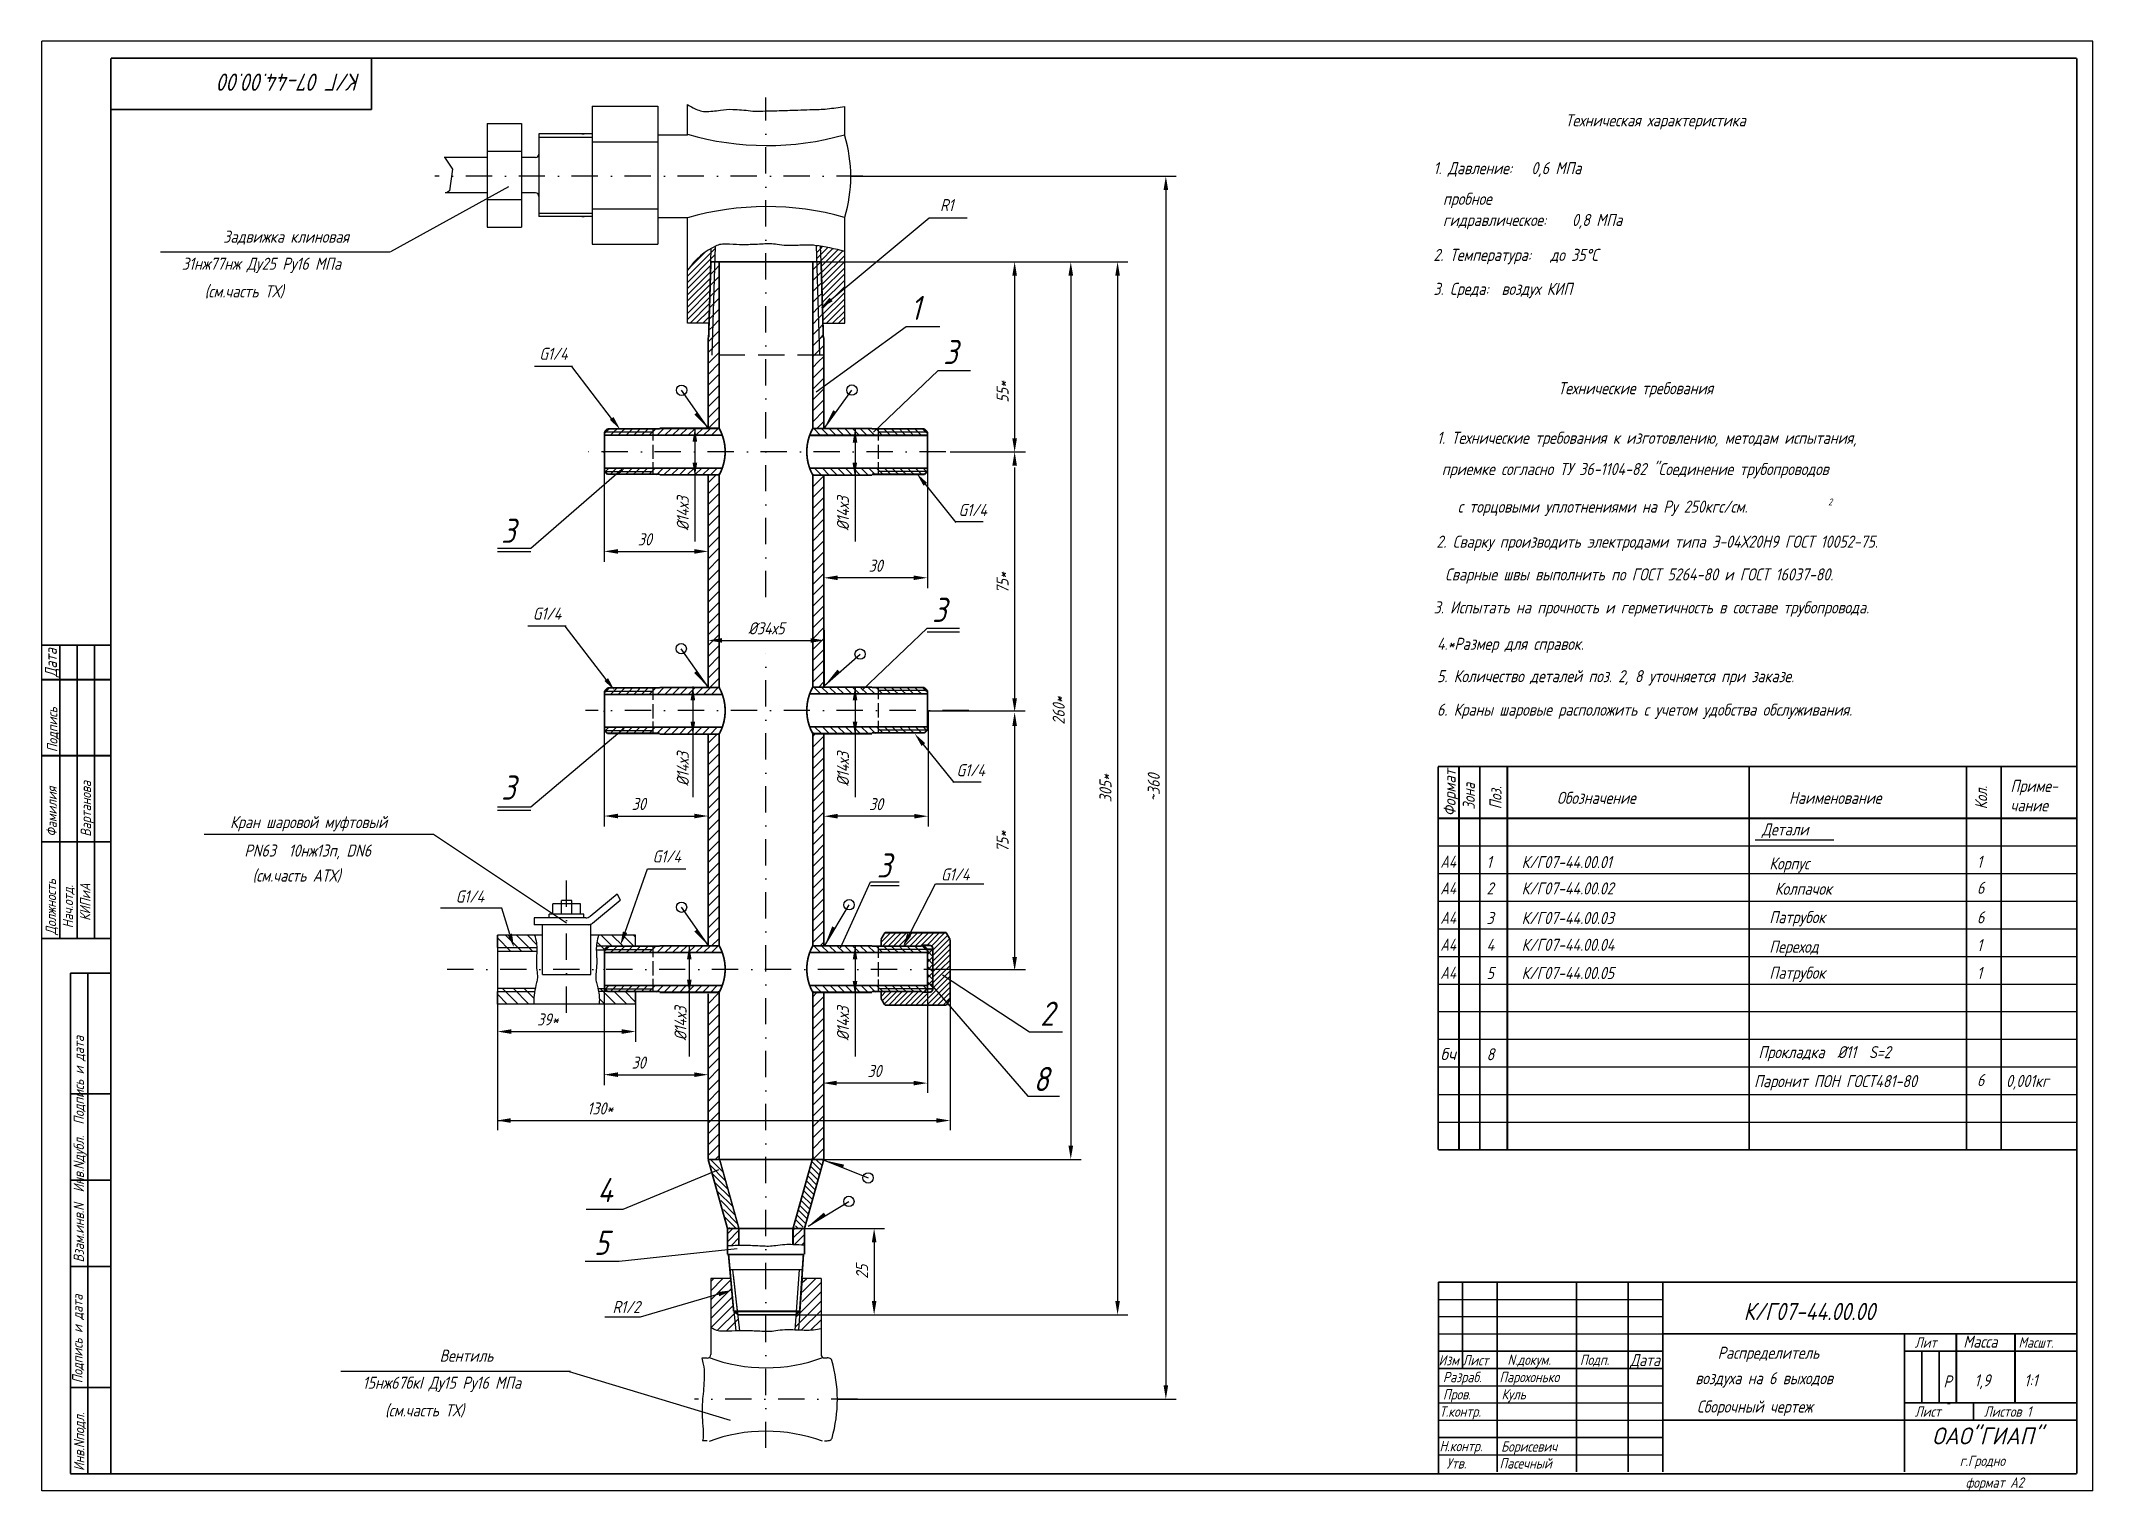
# Model space of a CAD drawing. Extents: x 57 to 1327, y 285 to 885.
# Drawn here: x 57 to 651, y 337 to 757 of the extents above; entities that cross this region are included whole.
import ezdxf
from ezdxf.enums import TextEntityAlignment as Align

# ---------------------------------------------------------------- set-up
doc = ezdxf.new("R2010")
doc.units = 0
doc.header["$LTSCALE"] = 0.6
doc.header["$MEASUREMENT"] = 0
doc.linetypes.add('DASHDOT', pattern=[25.4, 12.7, -6.35, 0, -6.35])
doc.linetypes.add('DASHED', pattern=[19.05, 12.7, -6.35])
doc.layers.get('0').update_dxf_attribs({"linetype": 'CONTINUOUS'})
doc.layers.get('DEFPOINTS').update_dxf_attribs({"linetype": 'CONTINUOUS'})
doc.styles.add('ROMANC', font='romanc', dxfattribs={"width": 0.8, "oblique": 15, "height": 3.5})
doc.dimstyles.get("Standard").update_dxf_attribs({"dimtxt": 0.18, "dimasz": 0.18, "dimexe": 0.18, "dimexo": 0.0625, "dimgap": 0.09, "dimtad": 0, "dimtih": 1, "dimtoh": 1, "dimdec": 4, "dimzin": 0, "dimdsep": 46, "dimtxsty": 'Standard', "dimcen": 0.09, "dimadec": 0, "dimazin": 0, "dimtfac": 1, "dimtdec": 4, "dimtofl": 0, "dimtmove": 0, "dimatfit": 3, "dimfxl": 0, "dimtolj": 1, "dimtzin": 0, "dimarcsym": 0})

msp = doc.modelspace()

# ---------------------------------------------------------------- texts
at = {"style": 'ROMANC', "oblique": 15}
for s, height, rotation, width, p in [('К/Г 07-44.00.00', 5, 180, 0.8, (149.4364, 747.5226)), ('Подпись', 3, 90, 0.8, (61.6404, 550.9396)), ('Фамилия', 3, 90, 0.8, (61.4404, 526.4396)), ('Вартанова', 3, 90, 0.8, (71.3674, 526.4396)), ('Зона', 3.5, 90, 0.75, (472.11499, 534.29506)), ('Поз.', 3.5, 90, 0.75, (479.84499, 534.41506)), ('Кол.', 3.5, 90, 0.75, (620.48499, 534.41506)), ('Должность', 3, 90, 0.8, (61.2404, 498.0396)), ('Нач.отд.', 3, 90, 0.8, (66.1604, 499.9426)), ('КИПиА', 3, 90, 0.8, (71.1574, 502.0816)), ('Взам.инв.N  Инв.Nдубл.  Подпись и дата', 3, 90, 0.8, (69.3004, 403.1396)), ('Подпись и дата', 3, 90, 0.8, (68.9004, 368.1396)), ('Инв.Nподл.', 3, 90, 0.8, (69.4004, 342.7396))]:
    msp.add_text(s, height=height, rotation=rotation, dxfattribs=dict(at, width=width)).set_placement(p)
at = {"style": 'ROMANC', "oblique": 15, "width": 0.8}
for s, height, p in [('Техническая характеристика', 3.5, (498.329, 732.225)), ('1. Давление:   0,6 МПа', 3.5, (460.12428, 718.36432)), ('пробное', 3.5, (462.88328, 709.48832)), ('гидравлическое:    0,8 МПа', 3.5, (462.88328, 703.36032)), ('2. Температура:   до 35%%DС', 3.5, (460.12428, 693.23532)), ('3. Среда:  воздух КИП', 3.5, (460.12428, 683.39232)), ('Технические требования', 3.5, (496.236, 654.617)), ('1. Технические требования к изготовлению, методам испытания,', 3.5, (461.14528, 640.25532)), ('     приемке согласно ТУ 36-1104-82 "Соединение трубопроводов', 3.5, (453.25428, 631.20632)), ('2', 2, (574.44599, 622.42504)), ('с торцовыми уплотнениями на Ру 250кгс/см.', 3.5, (467.15728, 620.32832)), ('2. Сварку производить электродами типа Э-04Х20Н9 ГОСТ 10052-75.', 3.5, (460.984, 610.17)), ('  Сварные швы выполнить по ГОСТ 5264-80 и ГОСТ 16037-80.', 3.5, (459.783, 600.686)), ('3. Испытать на прочность и герметичность в составе трубопровода.', 3.5, (460.16828, 591.13732)), ('4.*Размер для справок.', 3.5, (461.14528, 580.57932)), ('5. Количество деталей поз. 2, 8 уточняется при заказе.', 3.5, (461.14528, 571.20932)), ('6. Краны шаровые расположить с учетом удобства обслуживания.', 3.5, (461.14528, 561.51232)), ('Приме-', 3.5, (627.21499, 539.41506)), ('Обозначение', 3.5, (495.87499, 535.96506)), ('Наименование', 3.5, (563.09499, 535.96506)), ('чание', 3.5, (627.21499, 533.78506)), ('Детали', 3.5, (555.244, 526.823)), ('1', 3.5, (475.50499, 517.35804)), ('К/Г07-44.00.01', 3.5, (485.65499, 517.35804)), ('Корпус', 3.5, (557.388, 516.962)), ('1', 3.5, (617.53499, 517.43923)), ('2', 3.5, (475.50499, 509.73304)), ('К/Г07-44.00.02', 3.5, (485.65499, 509.73304)), ('Колпачок', 3.5, (558.988, 509.637)), ('6', 3.5, (617.53499, 509.91423)), ('3', 3.5, (475.50499, 501.15404)), ('К/Г07-44.00.03', 3.5, (485.65499, 501.15404)), ('Патрубок', 3.5, (557.388, 501.408)), ('6', 3.5, (617.53499, 501.35823)), ('4', 3.5, (475.50499, 493.39304)), ('К/Г07-44.00.04', 3.5, (485.65499, 493.39304)), ('Переход', 3.5, (557.388, 492.851)), ('1', 3.5, (617.53499, 493.30523)), ('5', 3.5, (475.50499, 485.22404)), ('К/Г07-44.00.05', 3.5, (485.65499, 485.22404)), ('Патрубок', 3.5, (557.388, 485.302)), ('1', 3.5, (617.53499, 485.25223)), ('8', 3.5, (475.50499, 461.68604)), ('Прокладка  %%C11  S=2', 3.5, (554.236, 462.306)), ('6', 3.5, (617.53499, 454.21823)), ('Паронит ПОН ГОСТ481-80', 3.5, (552.983, 453.906)), ('0,001кг', 3.5, (625.92399, 453.95623)), ('Лит', 3, (599.5454, 378.4396)), ('Лит', 3, (599.5454, 378.4396)), ('Масса', 3.5, (613.5454, 378.4396)), ('Масшт.', 3, (629.5454, 378.4396)), ('Изм', 3, (461.5954, 373.2996)), ('Лист', 3, (468.5254, 373.2996)), ('N.докум.', 3, (481.5454, 373.4396)), ('Подп.', 3, (502.5454, 373.4396)), (' Распределитель', 3.5, (540.5813, 375.2217)), ('Разраб.', 3, (462.8754, 368.4396)), ('Парохонько', 3, (479.2154, 368.4396)), (' воздуха на 6 выходов', 3.5, (534.1143, 367.8547)), ('Р', 3.5, (607.7934, 366.9096)), ('1,9', 3.5, (616.8134, 367.2196)), ('1:1', 3.5, (631.2054, 367.2196)), ('Пров.', 3, (462.8754, 363.4396)), ('Куль', 3, (479.8454, 363.4396)), (' Сборочный чертеж', 3.5, (534.5693, 359.6357)), ('Т.контр.', 3, (461.8754, 358.4396)), ('Лист', 3, (599.5454, 358.4396)), ('Листов 1', 3, (619.5454, 358.4396)), ('Н.контр.', 3, (461.8754, 348.4396)), ('Борисевич', 3, (479.7054, 348.3296)), ('Утв.', 3, (463.8754, 343.4396)), ('Пасечный', 3, (479.2454, 343.4396)), ('г.Гродно', 3, (612.5454, 344.1896)), ('формат А2', 3, (614.2554, 337.8696))]:
    msp.add_text(s, height=height, dxfattribs=at).set_placement(p)
at = {"color": 0, "linetype": 'ByBlock', "style": 'ROMANC', "oblique": 15, "width": 0.8}
for s, height, p in [('R1', 3.5, (319.16276, 709.405)), ('Задвижка клиновая', 3.5, (127.847, 700.268)), ('31нж77нж Ду25 Ру16 МПа', 3.5, (120.703, 692.426)), ('(см.часть ТХ)', 3.5, (115.688, 684.428)), ('1', 7, (310.10676, 679.639)), ('G1/4', 3.5, (205.27176, 666.337)), ('3', 7, (320.22076, 666.862)), ('3', 7, (192.21076, 615.069)), ('G1/4', 3.5, (326.68676, 621.107)), ('30', 3.5, (231.73179, 612.6)), ('30', 3.5, (298.568, 604.96)), ('3', 7, (316.98976, 592.162)), ('G1/4', 3.5, (203.40476, 591.083)), ('%%C34х5', 3.5, (266.92802, 586.818)), ('G1/4', 3.5, (326.10676, 545.724)), ('3', 7, (192.21076, 540.687)), ('30', 3.5, (229.97679, 535.947)), ('Кран шаровой муфтовый', 3.5, (134.36076, 530.691)), ('PN63  10нж13п, DN6', 3.5, (134.11176, 522.446)), ('(см.часть АТХ)', 3.5, (130.86076, 515.202)), ('G1/4', 3.5, (238.07876, 520.737)), ('3', 7, (300.98576, 518.134)), ('G1/4', 3.5, (321.62776, 515.516)), ('G1/4', 3.5, (181.06576, 509.132)), ('2', 7, (348.23876, 475.184)), ('39*', 3.5, (203.626, 473.516)), ('30', 3.5, (229.92979, 461.025)), ('30', 3.5, (298.24077, 458.587)), ('8', 7, (346.48876, 456.275)), ('130*', 3.5, (218.806, 447.746)), ('4', 7, (220.19276, 424.105)), ('5', 7, (219.13876, 408.834)), ('R1/2', 3.5, (226.37276, 390.231)), ('К/Г07-44.00.00', 5, (568.9754, 388.9296)), ('Вентиль', 3.5, (180.082, 376.129)), ('15нж67бкI Ду15 Ру16 МПа', 3.5, (172.938, 368.287)), ('(см.часть ТХ)', 3.5, (167.923, 360.289))]:
    msp.add_text(s, height=height, dxfattribs=at).set_placement(p, align=Align.MIDDLE_CENTER)
for s, p in [('55*', (335.332, 655.29613)), ('%%C14х3', (242.732, 620.06624)), ('%%C14х3', (289.108, 620.06624)), ('75*', (335.332, 599.98476)), ('%%C14х3', (242.732, 546.04524)), ('%%C14х3', (289.108, 546.04524)), ('75*', (335.332, 525.06276)), ('%%C14х3', (242.068, 472.33224)), ('%%C14х3', (289.108, 472.33224)), ('25', (294.637, 400.474))]:
    msp.add_text(s, height=3.5, rotation=90, dxfattribs=at).set_placement(p, align=Align.MIDDLE_CENTER)
at = {"style": 'ROMANC', "oblique": 15}
for s, rotation, width, p, p2 in [('Дата', 90.75565591, 0.538111, (61.5434, 572.6746), (61.4334, 581.0146)), ('Формат', 90, 0.613172, (466.5654, 532.36373), (466.5654, 545.95571))]:
    msp.add_text(s, height=3.5, rotation=rotation, dxfattribs=dict(at, width=width)).set_placement(p, p2, align=Align.FIT)
for s, width, p, p2 in [('А4', 0.695385, (462.12499, 517.47804), (466.64499, 517.47804)), ('А4', 0.695385, (462.12499, 509.78504), (466.64499, 509.78504)), ('А4', 0.695385, (462.12499, 501.20604), (466.64499, 501.20604)), ('А4', 0.695385, (462.12499, 493.44504), (466.64499, 493.44504)), ('А4', 0.695385, (462.12499, 485.27604), (466.64499, 485.27604)), ('бч', 0.713684, (462.12499, 461.73804), (466.64499, 461.73804)), ('Дата', 0.557419, (517.0854, 373.0996), (525.7254, 373.0996))]:
    msp.add_text(s, height=3.5, dxfattribs=dict(at, width=width)).set_placement(p, p2, align=Align.FIT)
at = {"style": 'ROMANC', "oblique": 15, "width": 0.8}
msp.add_text('ОАО"ГИАП"', height=4.883721, dxfattribs=at).set_placement((604.5454, 350.4396), (636.5454, 350.4396), align=Align.ALIGNED)

# ---------------------------------------------------------------- blocks, each defined once
blk = doc.blocks.new('*D9')
at = {"color": 0, "linetype": 'ByBlock'}
for p, q in [((291.37, 717.78), (385.62, 717.78)), ((382.62, 713.78), (382.62, 367.51)), ((287.5, 363.51), (385.62, 363.51))]:
    blk.add_line(p, q, dxfattribs=at)
for points in [[(381.96, 713.78), (383.29, 713.78), (382.62, 717.78)], [(381.96, 367.51), (383.29, 367.51), (382.62, 363.51)]]:
    blk.add_solid(points, dxfattribs=at)
at = {"layer": 'DEFPOINTS', "color": 0, "linetype": 'ByBlock'}
for p in [(291.37, 717.78), (287.5, 363.51), (382.62, 363.51)]:
    blk.add_point(p, dxfattribs=at)
at = {"color": 0, "linetype": 'ByBlock', "style": 'ROMANC', "oblique": 15, "width": 0.8}
blk.add_text('~360', height=3.5, rotation=90, dxfattribs=at).set_placement((379.12, 540.64), align=Align.MIDDLE_CENTER)
blk = doc.blocks.new('*D10')
at = {"color": 0, "linetype": 'ByBlock'}
for p, q in [((266.82, 692.97), (358.09, 692.97)), ((355.09, 688.97), (355.09, 436.97)), ((266.82, 432.97), (358.09, 432.97))]:
    blk.add_line(p, q, dxfattribs=at)
for points in [[(354.42, 688.97), (355.76, 688.97), (355.09, 692.97)], [(354.42, 436.97), (355.76, 436.97), (355.09, 432.97)]]:
    blk.add_solid(points, dxfattribs=at)
at = {"layer": 'DEFPOINTS', "color": 0, "linetype": 'ByBlock'}
for p in [(266.82, 692.97), (266.82, 432.97), (355.09, 432.97)]:
    blk.add_point(p, dxfattribs=at)
at = {"color": 0, "linetype": 'ByBlock', "style": 'ROMANC', "oblique": 15, "width": 0.8}
blk.add_text('260*', height=3.5, rotation=90, dxfattribs=at).set_placement((351.59, 562.97), align=Align.MIDDLE_CENTER)
blk = doc.blocks.new('*X2')
at = {"color": 0}
for p, q in [((454.13, 642.72), (455.37, 643.96)), ((454.23, 645.96), (454.62, 646.34)), ((455.27, 640.72), (456.66, 642.1)), ((455.37, 643.96), (456.66, 645.24)), ((483.76, 644.05), (485, 645.3)), ((483.76, 640.91), (485.09, 642.25)), ((485, 645.3), (486.05, 646.34)), ((485.09, 642.25), (486.26, 643.41)), ((453.94, 636.24), (455.18, 637.48)), ((454.04, 639.48), (455.27, 640.72)), ((455.18, 637.48), (456.66, 638.96)), ((483.76, 637.77), (485.18, 639.19)), ((483.76, 634.62), (485.27, 636.14)), ((485.18, 639.19), (486.35, 640.36)), ((485.27, 636.14), (486.44, 637.31)), ((453.75, 629.76), (454.99, 631)), ((453.85, 633), (455.08, 634.24)), ((454.99, 631), (456.66, 632.67)), ((455.08, 634.24), (456.66, 635.81)), ((483.76, 631.48), (485.36, 633.09)), ((483.76, 628.34), (485.45, 630.03)), ((485.36, 633.09), (486.53, 634.25)), ((485.45, 630.03), (486.62, 631.2)), ((453.66, 626.53), (454.89, 627.76)), ((454.62, 624.34), (454.8, 624.52)), ((454.8, 624.52), (456.66, 626.38)), ((454.89, 627.76), (456.66, 629.53)), ((483.76, 625.2), (485.54, 626.98)), ((485.54, 626.98), (486.71, 628.15)), ((486.05, 624.34), (486.8, 625.09))]:
    blk.add_line(p, q, dxfattribs=at)
blk = doc.blocks.new('*D11')
at = {"color": 0, "linetype": 'ByBlock'}
for p, q in [((266.82, 692.97), (371.64, 692.97)), ((368.64, 688.97), (368.64, 391.97)), ((266.82, 387.97), (371.64, 387.97))]:
    blk.add_line(p, q, dxfattribs=at)
for points in [[(367.97, 688.97), (369.31, 688.97), (368.64, 692.97)], [(367.97, 391.97), (369.31, 391.97), (368.64, 387.97)]]:
    blk.add_solid(points, dxfattribs=at)
at = {"layer": 'DEFPOINTS', "color": 0, "linetype": 'ByBlock'}
for p in [(266.82, 692.97), (266.82, 387.97), (368.64, 387.97)]:
    blk.add_point(p, dxfattribs=at)
at = {"color": 0, "linetype": 'ByBlock', "style": 'ROMANC', "oblique": 15, "width": 0.8}
blk.add_text('305*', height=3.5, rotation=90, dxfattribs=at).set_placement((365.14, 540.47), align=Align.MIDDLE_CENTER)
blk = doc.blocks.new('*X6')
at = {"color": 0}
for p, q in [((453.46, 506.89), (456.16, 509.59)), ((453.46, 503.75), (456.66, 506.95)), ((483.76, 508.9), (484.45, 509.59)), ((483.76, 505.76), (486.96, 508.96)), ((483.76, 502.61), (486.96, 505.81)), ((453.46, 500.6), (456.66, 503.8)), ((453.46, 497.46), (456.66, 500.66)), ((483.76, 499.47), (486.96, 502.67)), ((483.76, 496.33), (486.96, 499.53)), ((453.46, 494.32), (456.66, 497.52)), ((453.46, 491.17), (456.66, 494.37)), ((483.76, 493.19), (486.96, 496.39)), ((483.76, 490.04), (486.96, 493.24)), ((453.46, 488.03), (456.66, 491.23)), ((453.46, 484.89), (456.66, 488.09)), ((483.76, 486.9), (486.96, 490.1)), ((453.46, 481.74), (456.66, 484.94)), ((453.46, 478.6), (456.66, 481.8)), ((483.76, 483.76), (486.96, 486.96)), ((483.76, 480.61), (486.96, 483.81)), ((453.46, 475.46), (456.66, 478.66)), ((453.46, 472.31), (456.66, 475.51)), ((483.76, 477.47), (486.96, 480.67)), ((483.76, 474.33), (486.96, 477.53)), ((453.46, 469.17), (456.66, 472.37)), ((483.76, 471.18), (486.96, 474.38)), ((483.76, 468.04), (486.96, 471.24)), ((453.46, 466.03), (456.66, 469.23)), ((453.46, 462.89), (456.66, 466.09)), ((483.76, 464.9), (486.96, 468.1)), ((483.76, 461.75), (486.96, 464.95)), ((453.46, 459.74), (456.66, 462.94)), ((453.46, 456.6), (456.66, 459.8)), ((483.76, 458.61), (486.96, 461.81)), ((483.76, 455.47), (486.96, 458.67)), ((453.46, 453.46), (456.66, 456.66)), ((453.46, 450.31), (456.66, 453.51)), ((483.76, 452.33), (486.96, 455.53)), ((483.76, 449.18), (486.96, 452.38)), ((454.38, 448.09), (456.66, 450.37)), ((485.81, 448.09), (486.96, 449.24))]:
    blk.add_line(p, q, dxfattribs=at)
blk = doc.blocks.new('*D12')
at = {"color": 0, "linetype": 'ByBlock'}
for p, q in [((313.78, 562.97), (313.78, 529.39)), ((283.57, 555.59), (283.57, 529.39)), ((309.78, 532.39), (287.57, 532.39))]:
    blk.add_line(p, q, dxfattribs=at)
for points in [[(287.57, 533.06), (287.57, 531.73), (283.57, 532.39)], [(309.78, 533.06), (309.78, 531.73), (313.78, 532.39)]]:
    blk.add_solid(points, dxfattribs=at)
at = {"layer": 'DEFPOINTS', "color": 0, "linetype": 'ByBlock'}
for p in [(313.78, 562.97), (283.57, 555.59), (283.57, 532.39)]:
    blk.add_point(p, dxfattribs=at)
at = {"color": 0, "linetype": 'ByBlock', "style": 'ROMANC', "oblique": 15, "width": 0.8}
blk.add_text('30', height=3.5, dxfattribs=at).set_placement((298.67, 535.89), align=Align.MIDDLE_CENTER)
blk = doc.blocks.new('*X7')
at = {"color": 0}
for p, q in [((483.78, 596.09), (483.76, 596.12)), ((486.03, 596.09), (484.03, 598.09)), ((488.27, 596.09), (486.27, 598.09)), ((490.52, 596.09), (488.52, 598.09)), ((492.76, 596.09), (490.76, 598.09)), ((495.01, 596.09), (493.01, 598.09)), ((497.25, 596.09), (495.25, 598.09)), ((499.5, 596.09), (497.5, 598.09)), ((501.74, 596.09), (499.74, 598.09)), ((503.99, 596.09), (502.12, 597.96)), ((506.23, 596.09), (504.37, 597.96)), ((506.96, 597.62), (506.61, 597.96)), ((507.53, 597.04), (506.96, 597.62)), ((508.48, 596.09), (507.53, 597.04)), ((509.77, 597.04), (508.86, 597.96)), ((510.72, 596.09), (509.77, 597.04)), ((512.02, 597.04), (511.1, 597.96)), ((512.97, 596.09), (512.02, 597.04)), ((514.26, 597.04), (513.35, 597.96)), ((515.21, 596.09), (514.26, 597.04)), ((516.51, 597.04), (515.45, 598.1)), ((516.96, 596.6), (516.51, 597.04)), ((484.06, 584.59), (483.76, 584.89)), ((486.3, 584.59), (484.3, 586.59)), ((488.55, 584.59), (486.55, 586.59)), ((490.79, 584.59), (488.79, 586.59)), ((493.04, 584.59), (491.04, 586.59)), ((495.28, 584.59), (493.28, 586.59)), ((497.53, 584.59), (495.53, 586.59)), ((499.77, 584.59), (497.77, 586.59)), ((501.96, 584.65), (500.02, 586.59)), ((504.05, 584.8), (502.26, 586.59)), ((506.3, 584.8), (504.51, 586.59)), ((506.96, 586.39), (506.75, 586.59)), ((507.7, 585.64), (506.96, 586.39)), ((508.54, 584.8), (507.7, 585.64)), ((509.95, 585.64), (509, 586.59)), ((510.79, 584.8), (509.95, 585.64)), ((512.19, 585.64), (511.24, 586.59)), ((513.03, 584.8), (512.19, 585.64)), ((514.44, 585.64), (513.49, 586.59)), ((515.28, 584.8), (514.44, 585.64)), ((516.68, 585.64), (515.73, 586.59)), ((516.82, 585.51), (516.68, 585.64))]:
    blk.add_line(p, q, dxfattribs=at)
blk = doc.blocks.new('*X5')
at = {"color": 0}
for p, q in [((453.46, 431.45), (456.6, 434.59)), ((483.76, 433.47), (484.88, 434.59)), ((453.46, 428.31), (456.66, 431.51)), ((453.46, 425.17), (456.66, 428.37)), ((483.76, 430.32), (486.96, 433.52)), ((483.76, 427.18), (486.96, 430.38)), ((453.46, 422.03), (456.66, 425.23)), ((453.46, 418.88), (456.66, 422.08)), ((483.76, 424.04), (486.96, 427.24)), ((483.76, 420.89), (486.96, 424.09)), ((453.46, 415.74), (456.66, 418.94)), ((483.76, 417.75), (486.96, 420.95)), ((483.76, 414.61), (486.96, 417.81)), ((453.46, 412.6), (456.66, 415.8)), ((453.46, 409.45), (456.66, 412.65)), ((483.76, 411.46), (486.96, 414.66)), ((483.76, 408.32), (486.96, 411.52)), ((453.46, 406.31), (456.66, 409.51)), ((453.46, 403.17), (456.66, 406.37)), ((483.76, 405.18), (486.96, 408.38)), ((483.76, 402.04), (486.96, 405.24)), ((453.46, 400.02), (456.66, 403.22)), ((453.46, 396.88), (456.66, 400.08)), ((483.76, 398.89), (486.96, 402.09)), ((483.76, 395.75), (486.96, 398.95)), ((453.46, 393.74), (456.66, 396.94)), ((453.46, 390.59), (456.66, 393.79)), ((483.76, 392.61), (486.96, 395.81)), ((483.76, 389.46), (486.96, 392.66)), ((453.46, 387.45), (456.66, 390.65)), ((455.49, 386.34), (456.66, 387.51)), ((483.78, 386.34), (486.96, 389.52)), ((486.92, 386.34), (486.96, 386.38))]:
    blk.add_line(p, q, dxfattribs=at)
blk = doc.blocks.new('*X8')
at = {"color": 0}
for p, q in [((459.06, 364.76), (460.64, 366.34)), ((459.06, 362.52), (462.38, 365.84)), ((460.1, 361.32), (462.38, 363.6)), ((478.03, 365.78), (478.6, 366.34)), ((478.03, 363.54), (480.84, 366.34)), ((478.37, 361.62), (481.36, 364.61)), ((480.54, 361.55), (481.36, 362.37))]:
    blk.add_line(p, q, dxfattribs=at)
blk = doc.blocks.new('*X4')
at = {"color": 0}
for p, q in [((453.46, 582.32), (455.73, 584.59)), ((453.46, 579.18), (456.66, 582.38)), ((483.76, 584.33), (484.02, 584.59)), ((483.76, 581.19), (486.96, 584.39)), ((453.46, 576.04), (456.66, 579.24)), ((483.76, 578.05), (486.96, 581.25)), ((483.76, 574.91), (486.96, 578.11)), ((453.46, 572.89), (456.66, 576.09)), ((453.46, 569.75), (456.66, 572.95)), ((483.76, 571.76), (486.96, 574.96)), ((483.76, 568.62), (486.96, 571.82)), ((453.46, 566.61), (456.66, 569.81)), ((453.46, 563.46), (456.66, 566.66)), ((483.76, 565.48), (486.96, 568.68)), ((483.76, 562.33), (486.96, 565.53)), ((453.46, 560.32), (456.66, 563.52)), ((453.46, 557.18), (456.66, 560.38)), ((483.76, 559.19), (486.96, 562.39)), ((483.76, 556.05), (486.96, 559.25)), ((453.46, 554.03), (456.66, 557.23)), ((453.46, 550.89), (456.66, 554.09)), ((483.76, 552.9), (486.96, 556.1)), ((483.76, 549.76), (486.96, 552.96)), ((453.46, 547.75), (456.66, 550.95)), ((453.46, 544.61), (456.66, 547.81)), ((483.76, 546.62), (486.96, 549.82)), ((453.46, 541.46), (456.66, 544.66)), ((453.46, 538.32), (456.66, 541.52)), ((483.76, 543.47), (486.96, 546.67)), ((483.76, 540.33), (486.96, 543.53)), ((453.46, 535.18), (456.66, 538.38)), ((453.46, 532.03), (456.66, 535.23)), ((483.76, 537.19), (486.96, 540.39)), ((483.76, 534.05), (486.96, 537.25)), ((453.46, 528.89), (456.66, 532.09)), ((453.46, 525.75), (456.66, 528.95)), ((483.76, 530.9), (486.96, 534.1)), ((483.76, 527.76), (486.96, 530.96)), ((453.95, 523.09), (456.66, 525.8)), ((483.76, 524.62), (486.96, 527.82)), ((485.38, 523.09), (486.96, 524.67))]:
    blk.add_line(p, q, dxfattribs=at)
blk = doc.blocks.new('*X3')
at = {"color": 0}
for p, q in [((453.46, 623.18), (454.62, 624.34)), ((483.76, 622.05), (486.05, 624.34)), ((453.46, 620.04), (456.66, 623.24)), ((453.9, 617.34), (456.66, 620.1)), ((483.76, 618.91), (486.96, 622.11)), ((485.33, 617.34), (486.96, 618.97)), ((453.46, 616.9), (453.9, 617.34)), ((453.46, 613.75), (456.66, 616.95)), ((453.46, 610.61), (456.66, 613.81)), ((483.76, 615.77), (485.33, 617.34)), ((483.76, 612.62), (486.96, 615.82)), ((483.76, 609.48), (486.96, 612.68)), ((453.46, 607.47), (456.66, 610.67)), ((453.46, 604.32), (456.66, 607.52)), ((483.76, 606.34), (486.96, 609.54)), ((483.76, 603.19), (486.96, 606.39)), ((453.46, 601.18), (456.66, 604.38)), ((453.51, 598.09), (456.66, 601.24)), ((483.76, 600.05), (486.96, 603.25)), ((484.94, 598.09), (486.96, 600.11))]:
    blk.add_line(p, q, dxfattribs=at)
blk = doc.blocks.new('*X0')
at = {"color": 0}
for p, q in [((1209.95, 1251.26), (1210.13, 1251.44)), ((1210.01, 1249.52), (1211.17, 1250.69)), ((1210.06, 1247.77), (1211.22, 1248.94)), ((1210.85, 1246.78), (1211.28, 1247.2))]:
    blk.add_line(p, q, dxfattribs=at)

# ---------------------------------------------------------------- dimensions: what is measured, and where the dimension line sits
for base, p1, p2, text, picture, middle in [((382.622, 363.506), (291.373, 717.776), (287.5, 363.506), '~360', '*D9', (379.122, 540.641)), ((355.091, 432.974), (266.818, 692.974), (266.818, 432.974), '260*', '*D10', (351.591, 562.974)), ((368.64, 387.974), (266.818, 692.974), (266.818, 387.974), '305*', '*D11', (365.14, 540.474))]:
    dim = msp.add_linear_dim(base=base, p1=p1, p2=p2, angle=90, text=text, dimstyle='Standard')
    dim.commit()
    dim.dimension.update_dxf_attribs({"geometry": picture, "text_midpoint": middle})
dim = msp.add_linear_dim(base=(283.568, 532.393), p1=(313.77989, 562.974), p2=(283.568, 555.58763), text='30', dimstyle='Standard')
dim.commit()
dim.dimension.update_dxf_attribs({"geometry": '*D12', "text_midpoint": (298.67394, 535.893)})

# ---------------------------------------------------------------- linework, layer by layer
for p, q in [((651.1204, 756.9396), (57.1204, 756.9396)), ((57.1204, 336.9396), (57.1204, 756.9396)), ((651.1204, 336.9396), (651.1204, 756.9396)), ((651.1204, 336.9396), (651.1204, 756.9396)), ((216.494, 738.064), (235.494, 738.064)), ((216.494, 738.064), (216.494, 698.064)), ((235.494, 738.064), (235.494, 698.064)), ((244.079, 729.71178), (244.079, 738.562)), ((289.615, 729.45694), (289.615, 737.99945)), ((186.062, 733.064), (186.062, 703.064)), ((196.062, 733.064), (196.062, 703.064)), ((201.062, 730.064), (201.062, 706.064)), ((216.494, 730.064), (201.062, 730.064)), ((201.062, 729.05478), (216.494, 729.05478)), ((213.456, 730.064), (214.156, 730.064)), ((216.494, 727.774), (235.494, 727.774)), ((244.079, 729.71178), (235.494, 729.71178)), ((186.062, 723.194), (173.63459, 723.194)), ((200.062, 723.194), (196.062, 723.194)), ((158.182, 695.993), (192.35, 714.808)), ((186.062, 712.934), (173.93478, 712.934)), ((200.062, 712.934), (196.062, 712.934)), ((216.494, 708.354), (235.494, 708.354)), ((201.062, 707.07322), (216.494, 707.07322)), ((216.494, 706.064), (201.062, 706.064)), ((213.456, 706.064), (214.156, 706.064)), ((244.079, 705.72122), (235.494, 705.72122)), ((244.079, 675.198), (244.079, 705.72122)), ((285.68977, 682.08367), (314.065, 705.713)), ((289.615, 675.198), (289.615, 705.87706)), ((289.615, 704.001), (289.615, 705.87706)), ((314.065, 705.713), (325.072, 705.713)), ((91.46064, 695.83), (157.95833, 695.83)), ((216.494, 698.064), (235.494, 698.064)), ((250.85156, 692.974), (250.96627, 696.87112)), ((251.25735, 665.974), (252.18545, 697.50511)), ((282.37865, 665.974), (281.44581, 697.66605)), ((282.78444, 692.974), (282.65135, 697.49575)), ((250.131, 675.198), (244.079, 675.198)), ((281.375, 655.324), (307.371, 674.267)), ((283.563, 675.198), (289.615, 675.198)), ((307.371, 674.267), (317.119, 674.267)), ((199.737, 662.748), (210.803, 662.748)), ((222.41473, 647.24296), (210.56135, 662.69874)), ((297.941, 643.632), (316.692, 661.519)), ((316.692, 661.519), (326.068, 661.519)), ((250.25747, 644.53), (242.37694, 655.78338)), ((283.67435, 644.69252), (291.71225, 655.83404)), ((234.185, 641.254), (234.185, 644.765)), ((235.068, 644.6095), (235.068, 644.744)), ((253.268, 644.745), (253.268, 644.744)), ((298.568, 644.5895), (298.568, 644.724)), ((299.451, 641.254), (299.451, 644.765)), ((234.185, 635.871), (234.185, 640.016)), ((299.451, 635.871), (299.451, 640.016)), ((320.156, 637.974), (341.94, 637.974)), ((225.103, 632.778), (198.691, 609.984)), ((234.185, 631.265), (234.185, 634.943)), ((235.068, 631.244), (235.068, 631.4525)), ((298.568, 631.224), (298.568, 631.4325)), ((299.451, 631.265), (299.451, 634.943)), ((312.96636, 628.54764), (321.78818, 617.51273)), ((321.522, 617.768), (329.754, 617.768)), ((198.691, 609.984), (189.087, 609.984)), ((198.691, 608.984), (189.087, 608.984)), ((197.87, 587.494), (208.936, 587.494)), ((220.54773, 571.98896), (208.69435, 587.44474)), ((294.71, 568.932), (313.461, 586.819)), ((313.461, 586.819), (322.837, 586.819)), ((313.461, 585.819), (322.837, 585.819)), ((250.15347, 569.673), (242.27294, 580.92638)), ((283.78804, 570.24755), (294.08034, 579.34755)), ((234.185, 566.111), (234.185, 569.622)), ((234.185, 560.728), (234.185, 564.873)), ((235.068, 569.5525), (235.068, 569.687)), ((298.568, 569.6785), (298.568, 569.813)), ((299.451, 566.344), (299.451, 569.855)), ((299.451, 560.961), (299.451, 565.106)), ((234.185, 556.122), (234.185, 559.8)), ((299.451, 556.355), (299.451, 560.033)), ((225.703, 557.797), (198.691, 535.002)), ((235.068, 556.187), (235.068, 556.3955)), ((298.568, 556.313), (298.568, 556.5215)), ((312.38636, 553.16464), (321.20818, 542.12973)), ((320.942, 542.385), (329.174, 542.385)), ((198.691, 535.002), (189.087, 535.002)), ((198.691, 534.002), (189.087, 534.002)), ((170.536, 527.107), (104.14185, 527.107)), ((209.034, 501.376), (170.536, 527.107)), ((461.52499, 523.78506), (646.42499, 523.78506)), ((553.317, 525.551), (576.087, 525.551)), ((226.01152, 498.79833), (232.544, 517.148)), ((232.544, 517.148), (243.61, 517.148)), ((288.404, 494.271), (297.09, 513.367)), ((297.09, 513.367), (305.342, 513.367)), ((297.09, 512.367), (305.342, 512.367)), ((308.30431, 497.90688), (315.872, 512.797)), ((315.872, 512.797), (329.943, 512.797)), ((461.52499, 515.78506), (646.42499, 515.78506)), ((190.33634, 505.756), (172.551, 505.756)), ((192.64141, 498.21719), (190.33634, 505.756)), ((205.068, 503.974), (205.068, 506.974)), ((207.568, 503.974), (207.568, 507.974)), ((210.568, 503.974), (210.568, 507.974)), ((213.068, 503.974), (213.068, 506.974)), ((215.9005, 503.43698), (223.69984, 509.93045)), ((216.62409, 501.43698), (224.56783, 508.05067)), ((250.23947, 494.785), (242.35894, 506.03838)), ((283.84593, 494.95393), (290.87783, 506.7562)), ((461.52499, 507.78506), (646.42499, 507.78506)), ((199.717, 502.974), (199.717, 500.974)), ((202.068, 486.584), (202.068, 500.974)), ((204.068, 502.974), (204.068, 503.974)), ((214.068, 502.974), (214.068, 503.974)), ((216.068, 486.584), (216.068, 501.10948)), ((461.52499, 499.78506), (646.42499, 499.78506)), ((189.068, 494.3435), (189.068, 497.974)), ((189.068, 494.3435), (200.46111, 494.3435)), ((189.068, 493.3435), (200.45209, 493.3435)), ((220.29212, 493.60588), (217.67509, 493.60588)), ((220.9835, 494.7455), (217.69728, 494.7455)), ((229.068, 494.7455), (229.068, 497.974)), ((234.185, 491.605), (234.185, 494.7455)), ((235.068, 494.7455), (235.068, 494.88)), ((298.568, 494.7455), (298.568, 494.88)), ((299.451, 491.369), (299.451, 494.88)), ((234.185, 486.222), (234.185, 490.367)), ((299.451, 485.986), (299.451, 490.131)), ((320.156, 487.974), (341.953, 487.974)), ((461.52499, 491.78506), (646.42499, 491.78506)), ((189.068, 482.5885), (199.068, 482.5885)), ((189.068, 481.5885), (199.80002, 481.5885)), ((189.068, 477.974), (189.068, 481.5885)), ((199.085, 482.5885), (199.9971, 482.5885)), ((202.068, 486.584), (216.068, 486.584)), ((220.068, 482.43), (218.17284, 482.43)), ((220.9095, 481.5885), (218.33598, 481.5885)), ((229.068, 477.974), (229.068, 481.5885)), ((234.185, 481.5885), (234.185, 485.294)), ((235.068, 481.38), (235.068, 481.5885)), ((298.568, 481.38), (298.568, 481.5885)), ((299.451, 481.38), (299.451, 485.058)), ((314.462, 483.855), (342.691, 451.305)), ((317.936, 486.459), (343.125, 469.967)), ((461.52499, 483.78506), (646.42499, 483.78506)), ((461.52499, 475.78506), (646.42499, 475.78506)), ((343.125, 469.967), (352.68, 469.967)), ((461.52499, 467.78506), (646.42499, 467.78506)), ((461.52499, 459.78506), (646.42499, 459.78506)), ((461.52499, 451.78506), (646.42499, 451.78506)), ((342.691, 451.305), (351.811, 451.305)), ((461.52499, 443.78506), (646.42499, 443.78506)), ((253.02, 429.98), (225.384, 418.516)), ((283.62754, 432.73032), (296.37424, 427.60556)), ((225.384, 418.516), (214.695, 418.516)), ((279.08033, 413.69177), (290.83045, 420.81048)), ((277.468, 412.974), (256.168, 412.974)), ((258.495, 407.052), (224.342, 403.405)), ((224.342, 403.405), (214.434, 403.405)), ((250.818, 398.506), (250.818, 376.44178)), ((277.37277, 400.974), (256.37831, 400.974)), ((257.14663, 400.974), (259.10543, 383.34485)), ((257.30058, 399.58846), (258.57055, 388.1588)), ((276.42823, 400.974), (275.2005, 383.54622)), ((277.25701, 398.50843), (276.20083, 383.51573)), ((282.818, 398.506), (282.818, 376.21038)), ((253.09332, 393.93906), (230.338, 387.251)), ((461.5454, 392.4396), (526.5454, 392.4396)), ((230.338, 387.251), (220.17, 387.251)), ((257.46337, 389.068), (258.09959, 383.34202)), ((257.46623, 389.04225), (258.57055, 388.1588)), ((275.40568, 387.974), (258.80154, 387.974)), ((276.58718, 388.99999), (275.40568, 387.974)), ((461.5454, 387.4396), (526.5454, 387.4396)), ((461.5454, 382.4396), (526.5454, 382.4396)), ((249.818, 375.44178), (248.2432, 375.44178)), ((283.777, 375.49378), (284.543, 375.49378)), ((143.69564, 371.691), (210.19333, 371.691)), ((209.834, 371.59), (256.472, 357.48)), ((461.5454, 367.4396), (526.5454, 367.4396)), ((461.5454, 362.4396), (526.5454, 362.4396)), ((461.5454, 357.4396), (646.5454, 357.4396)), ((608.971, 362.301), (609.757, 362.301)), ((249.818, 351.45122), (248.46337, 351.45122)), ((283.777, 351.50322), (284.543, 351.50322)), ((461.5454, 352.4396), (526.5454, 352.4396)), ((526.5454, 352.4396), (461.5454, 352.4396)), ((461.5454, 352.4396), (526.5454, 352.4396)), ((461.5454, 347.4396), (526.5454, 347.4396)), ((651.1204, 336.9396), (57.1204, 336.9396))]:
    msp.add_line(p, q)
at = {"linetype": 'DASHDOT'}
for p, q in [((266.818, 595.827), (266.818, 740.578)), ((294.857, 717.776), (170.874, 717.776)), ((318.882, 637.974), (214.626, 637.974)), ((266.818, 349.394), (266.818, 579.511)), ((325.586, 562.974), (214.546, 562.974)), ((209.068, 475.441), (209.068, 515.526)), ((320.156, 487.974), (173.761, 487.974)), ((293.281, 363.506), (246.12, 363.506))]:
    msp.add_line(p, q, dxfattribs=at)
at = {"linetype": 'Continuous'}
for p, q in [((186.062, 733.064), (196.062, 733.064)), ((186.062, 725.064), (196.062, 725.064)), ((186.062, 711.064), (196.062, 711.064)), ((186.062, 703.064), (196.062, 703.064)), ((220.068, 643.694), (234.185, 643.694)), ((313.568, 643.674), (299.451, 643.674)), ((220.068, 632.294), (234.185, 632.294)), ((313.568, 632.274), (299.451, 632.274)), ((220.068, 568.637), (234.185, 568.637)), ((313.568, 568.763), (299.451, 568.763)), ((220.068, 557.237), (234.185, 557.237)), ((313.568, 557.363), (299.451, 557.363)), ((213.068, 506.974), (205.068, 506.974)), ((210.568, 507.974), (207.568, 507.974)), ((214.62082, 502.974), (199.717, 502.974)), ((216.068, 500.974), (199.717, 500.974)), ((214.068, 503.974), (204.068, 503.974)), ((202.068, 497.974), (189.068, 497.974)), ((229.068, 497.974), (216.068, 497.974)), ((220.068, 493.83), (234.185, 493.83)), ((313.568, 493.83), (299.451, 493.83)), ((220.068, 482.43), (234.185, 482.43)), ((313.568, 482.43), (299.451, 482.43)), ((229.068, 477.974), (189.068, 477.974)), ((256.60334, 398.506), (250.818, 398.506)), ((282.818, 398.506), (277.318, 398.506)), ((276.55725, 388.974), (257.55154, 388.974)), ((276.55725, 388.974), (266.818, 388.974))]:
    msp.add_line(p, q, dxfattribs=at)
at = {"color": 0}
for p, q in [((244.079, 688.826), (250.93115, 695.67815)), ((244.27872, 690.82176), (249.23491, 695.77796)), ((250.93115, 695.67815), (252.16808, 696.91508)), ((282.66937, 696.8835), (283.19586, 697.40998)), ((282.72072, 695.1388), (284.72193, 697.14001)), ((282.77208, 693.3941), (286.21181, 696.83384)), ((282.82343, 691.6494), (287.6674, 696.49338)), ((282.87479, 689.90471), (289.09038, 696.1203)), ((244.079, 687.02995), (250.87668, 693.82763)), ((244.079, 685.2339), (250.82221, 691.97711)), ((244.079, 683.43784), (250.76775, 690.12659)), ((250.87668, 693.82763), (252.11361, 695.06456)), ((251.8191, 692.974), (252.05914, 693.21404)), ((282.92614, 688.16001), (289.615, 694.84887)), ((282.97749, 686.41531), (289.615, 693.05282)), ((283.02885, 684.67062), (289.615, 691.25677)), ((283.0802, 682.92592), (289.615, 689.46072)), ((244.079, 681.64179), (250.71328, 688.27607)), ((244.079, 679.84574), (250.65881, 686.42555)), ((244.079, 678.04969), (250.60434, 684.57503)), ((283.13156, 681.18122), (289.615, 687.66467)), ((283.18291, 679.43652), (289.615, 685.86861)), ((283.23426, 677.69183), (289.615, 684.07256)), ((244.079, 676.25364), (250.54987, 682.72451)), ((244.81941, 675.198), (250.4954, 680.87399)), ((246.61546, 675.198), (250.44093, 679.02347)), ((283.28562, 675.94713), (289.615, 682.27651)), ((284.33254, 675.198), (289.615, 680.48046)), ((286.12859, 675.198), (289.615, 678.68441)), ((248.56546, 675.198), (250.38179, 677.01433)), ((287.78659, 675.198), (289.615, 677.02641)), ((220.068, 637.69311), (219.76711, 637.994)), ((220.068, 637.69311), (219.76711, 637.994)), ((313.568, 637.67311), (313.86889, 637.974)), ((220.068, 562.63611), (219.76711, 562.937)), ((220.068, 562.63611), (219.76711, 562.937)), ((313.568, 562.76211), (313.86889, 563.063)), ((192.86808, 493.3435), (189.068, 497.14358)), ((196.01117, 493.3435), (191.42917, 497.9255)), ((199.15426, 493.3435), (194.57226, 497.9255)), ((200.38745, 495.25339), (197.71534, 497.9255)), ((220.27195, 493.60588), (217.87002, 496.00781)), ((222.27542, 494.7455), (219.04692, 497.974)), ((225.41851, 494.7455), (222.19001, 497.974)), ((228.5616, 494.7455), (225.3331, 497.974)), ((229.068, 497.38219), (228.47619, 497.974)), ((300.156, 495.88406), (302.93894, 498.667)), ((300.58898, 494.7455), (304.51048, 498.667)), ((301.09529, 498.3949), (301.36739, 498.667)), ((302.16053, 494.7455), (306.08203, 498.667)), ((303.73207, 494.7455), (307.65357, 498.667)), ((305.30361, 494.7455), (309.22511, 498.667)), ((306.87516, 494.7455), (310.79666, 498.667)), ((308.4467, 494.7455), (312.3682, 498.667)), ((310.01825, 494.7455), (313.93975, 498.667)), ((311.58979, 494.7455), (315.51129, 498.667)), ((313.40484, 494.989), (317.08284, 498.667)), ((313.568, 492.31924), (315.07876, 493.83)), ((315.152, 491.79776), (313.568, 493.38176)), ((314.76583, 494.77844), (318.65438, 498.667)), ((315.152, 493.59307), (319.44954, 497.89062)), ((315.152, 492.02153), (319.97674, 496.84626)), ((315.152, 490.44998), (320.156, 495.45398)), ((315.152, 488.87844), (320.156, 493.88244)), ((220.068, 487.82911), (219.76711, 488.13)), ((220.068, 487.82911), (219.76711, 488.13)), ((313.568, 490.07418), (315.152, 491.65818)), ((315.152, 489.55269), (313.568, 491.13669)), ((314.32963, 488.13), (313.568, 488.89163)), ((313.568, 487.82911), (313.86889, 488.13)), ((313.86889, 488.13), (315.152, 489.41311)), ((315.152, 487.30763), (314.32963, 488.13)), ((315.152, 484.1638), (319.1552, 488.167)), ((315.152, 485.73535), (317.58365, 488.167)), ((315.152, 487.30689), (316.01211, 488.167)), ((315.152, 482.59226), (320.156, 487.59626)), ((316.01211, 488.167), (320.156, 492.31089)), ((317.58365, 488.167), (320.156, 490.73935)), ((319.1552, 488.167), (320.156, 489.1678)), ((195.04367, 477.974), (190.42917, 482.5885)), ((198.18676, 477.974), (193.57226, 482.5885)), ((199.58522, 479.71862), (196.71534, 482.5885)), ((223.33147, 477.974), (218.87547, 482.43)), ((226.47456, 477.974), (222.86006, 481.5885)), ((229.068, 478.52365), (226.00315, 481.5885)), ((300.156, 480.16862), (301.57588, 481.5885)), ((300.50516, 478.94623), (303.14743, 481.5885)), ((301.08039, 477.94991), (304.71897, 481.5885)), ((302.36902, 477.667), (306.29052, 481.5885)), ((303.94056, 477.667), (307.86206, 481.5885)), ((305.51211, 477.667), (309.43361, 481.5885)), ((307.10861, 477.667), (311.03011, 481.5885)), ((308.6552, 477.667), (312.4052, 481.417)), ((310.22674, 477.667), (313.97674, 481.417)), ((311.79829, 477.667), (320.156, 486.02471)), ((313.36983, 477.667), (320.156, 484.45317)), ((313.568, 485.58405), (315.152, 487.16805)), ((315.152, 485.06257), (313.568, 486.64657)), ((313.568, 483.33898), (315.152, 484.92298)), ((315.152, 482.8175), (313.568, 484.4015)), ((314.94138, 477.667), (320.156, 482.88162)), ((191.90058, 477.974), (189.068, 480.80658)), ((220.18838, 477.974), (218.55494, 479.60744)), ((316.51292, 477.667), (320.156, 481.31008)), ((318.08447, 477.667), (320.156, 479.73853)), ((255.11321, 426.82352), (250.55305, 431.38368)), ((254.41474, 429.31803), (250.75878, 432.974)), ((255.81167, 424.329), (251.34124, 428.79943)), ((281.49394, 425.5875), (278.89716, 428.18428)), ((281.88632, 426.99118), (279.28954, 429.58795)), ((282.2787, 428.39485), (279.68192, 430.99163)), ((282.67107, 429.79852), (280.0743, 432.3953)), ((283.06345, 431.20219), (281.29165, 432.974)), ((283.45575, 432.60595), (283.0877, 432.974)), ((256.51014, 421.83449), (252.12944, 426.21518)), ((257.2086, 419.33997), (252.91763, 423.63094)), ((279.92443, 419.97281), (277.32765, 422.56959)), ((280.3168, 421.37648), (277.72003, 423.97326)), ((280.70918, 422.78016), (278.1124, 425.37694)), ((281.10156, 424.18383), (278.50478, 426.78061)), ((257.90707, 416.84545), (253.70583, 421.04669)), ((258.60553, 414.35094), (254.49402, 418.46244)), ((258.18642, 412.974), (254.68862, 416.4718)), ((278.35491, 414.35812), (275.75813, 416.9549)), ((278.74729, 415.76179), (276.15051, 418.35857)), ((279.13967, 417.16547), (276.54289, 419.76224)), ((279.53205, 418.56914), (276.93527, 421.16592)), ((256.39037, 412.974), (256.07041, 413.29395)), ((277.57901, 413.33797), (275.36576, 415.55123)), ((276.14693, 412.974), (275.39675, 413.72418)), ((250.818, 397.65489), (251.66911, 398.506)), ((250.818, 394.96081), (254.36319, 398.506)), ((277.16623, 397.21974), (278.5457, 398.41764)), ((277.318, 394.52005), (281.30395, 398.506)), ((250.818, 392.26674), (256.47896, 397.9277)), ((250.818, 389.57266), (256.74837, 395.50303)), ((250.818, 386.87858), (257.01777, 393.07836)), ((275.46334, 387.27723), (282.818, 394.63189)), ((277.318, 391.82597), (282.818, 397.32597)), ((250.86622, 384.23273), (257.28718, 390.65369)), ((252.71578, 383.38821), (258.46213, 389.13456)), ((255.24152, 383.21987), (258.73154, 386.70989)), ((275.25917, 384.37898), (282.818, 391.93782)), ((277.056, 383.48173), (282.818, 389.24374)), ((279.75337, 383.48503), (282.818, 386.54966))]:
    msp.add_line(p, q, dxfattribs=at)
at = {"color": 0, "linetype": 'ByBlock'}
for p, q in [((266.818, 692.974), (341.832, 692.974)), ((338.832, 688.974), (338.832, 641.44026)), ((246.232, 644.744), (246.232, 630.559)), ((292.608, 644.724), (292.608, 630.559)), ((219.92311, 639.549), (219.92311, 606.1)), ((246.232, 630.559), (246.232, 622.559)), ((292.608, 630.559), (292.608, 622.559)), ((313.568, 633.224), (313.568, 598.46)), ((338.832, 633.44026), (338.832, 566.52926)), ((246.232, 622.559), (246.232, 611.975)), ((283.568, 623.50578), (283.568, 598.46)), ((292.608, 622.559), (292.608, 611.975)), ((223.92311, 609.1), (246.72246, 609.1)), ((309.568, 601.46), (287.568, 601.46)), ((250.068, 569.77571), (250.068, 586.318)), ((254.068, 583.318), (279.78804, 583.318)), ((283.78804, 570.24755), (283.78804, 586.318)), ((245.638, 569.958), (245.638, 556.458)), ((292.608, 569.958), (292.608, 556.458)), ((219.92311, 562.896), (219.92311, 529.447)), ((313.568, 562.96426), (341.832, 562.96426)), ((245.638, 556.458), (245.638, 548.458)), ((292.608, 556.458), (292.608, 548.458)), ((338.832, 558.52926), (338.832, 491.59626)), ((245.638, 548.458), (245.638, 537.874)), ((292.608, 548.458), (292.608, 537.874)), ((223.92311, 532.447), (246.72246, 532.447)), ((189.068, 497.974), (189.068, 441.438)), ((244.607, 494.88), (244.607, 481.38)), ((283.568, 494.88), (295.608, 494.88)), ((292.608, 494.88), (292.608, 481.38)), ((219.92311, 487.974), (219.92311, 454.525)), ((313.568, 487.974), (313.568, 452.237)), ((229.068, 481.504), (229.068, 467.016)), ((244.607, 481.38), (244.607, 473.38)), ((282.91354, 481.38), (295.608, 481.38)), ((292.608, 481.38), (292.608, 473.38)), ((320.156, 481.31008), (320.156, 441.438)), ((193.068, 470.016), (225.068, 470.016)), ((244.607, 473.38), (244.607, 462.796)), ((292.608, 473.38), (292.608, 462.796)), ((223.92311, 457.525), (246.72246, 457.525)), ((309.568, 455.087), (286.91354, 455.087)), ((189.068, 444.246), (316.156, 444.246)), ((277.468, 412.974), (301.137, 412.974)), ((298.137, 408.974), (298.137, 391.974)), ((275.51242, 387.974), (301.137, 387.974))]:
    msp.add_line(p, q, dxfattribs=at)
at = {"linetype": 'DASHED'}
for p, q in [((283.568, 665.974), (250.068, 665.974)), ((277.468, 400.974), (256.37831, 400.974))]:
    msp.add_line(p, q, dxfattribs=at)
for points, const_width in [([(646.4424, 751.9396), (77.1204, 751.9396)], 0.5), ([(77.1204, 341.9396), (77.1204, 751.9396)], 0.5), ([(152.6064, 737.0946), (152.6064, 752.0946)], 0.5), ([(646.4424, 341.9396), (646.4424, 751.9396)], 0.5), ([(152.6064, 737.0946), (77.2964, 737.0946)], 0.5), ([(250.204, 670.974), (250.85156, 692.974)], 0.5), ([(282.78444, 692.974), (250.85156, 692.974)], 0.5), ([(253.268, 644.744), (253.268, 692.974)], 0.5), ([(280.368, 644.724), (280.368, 692.974)], 0.5), ([(283.432, 670.974), (282.78444, 692.974)], 0.5), ([(250.068, 644.724), (250.068, 670.974)], 0.5), ([(283.568, 644.724), (283.568, 670.974)], 0.5), ([(220.068, 643.694), (220.9835, 644.6095)], 0.5), ([(220.068, 632.294), (220.068, 643.694)], 0.5), ([(220.068, 642.744), (254.17189, 642.744)], 0.5), ([(220.9835, 644.6095), (236.068, 644.6095)], 0.5), ([(235.068, 644.6095), (235.068, 644.744)], 0.5), ([(236.068, 644.744), (253.268, 644.744)], 0.5), ([(236.068, 644.6095), (236.068, 644.744)], 0.5), ([(313.568, 642.724), (279.46411, 642.724)], 0.5), ([(297.568, 644.724), (280.368, 644.724)], 0.5), ([(297.568, 644.5895), (297.568, 644.724)], 0.5), ([(312.6525, 644.5895), (297.568, 644.5895)], 0.5), ([(298.568, 644.5895), (298.568, 644.724)], 0.5), ([(313.568, 643.674), (312.6525, 644.5895)], 0.5), ([(313.568, 632.274), (313.568, 643.674)], 0.5), ([(220.068, 633.244), (254.17189, 633.244)], 0.5), ([(220.068, 632.294), (220.9095, 631.4525)], 0.5), ([(220.9095, 631.4525), (236.068, 631.4525)], 0.5), ([(221.63066, 631.42872), (221.65427, 631.4525)], 0.25), ([(235.068, 631.244), (235.068, 631.4525)], 0.5), ([(236.068, 631.244), (236.068, 631.4525)], 0.5), ([(236.068, 631.244), (253.268, 631.244)], 0.5), ([(250.068, 570.088), (250.068, 631.281)], 0.5), ([(250.068, 569.724), (250.068, 631.224)], 0.5), ([(253.268, 569.687), (253.268, 631.244)], 0.5), ([(253.268, 569.937), (253.268, 631.244)], 0.5), ([(313.568, 633.224), (279.46411, 633.224)], 0.5), ([(297.568, 631.224), (280.368, 631.224)], 0.5), ([(280.368, 569.813), (280.368, 631.224)], 0.5), ([(283.568, 569.724), (283.568, 631.224)], 0.5), ([(297.568, 631.224), (297.568, 631.4325)], 0.5), ([(312.7265, 631.4325), (297.568, 631.4325)], 0.5), ([(298.568, 631.224), (298.568, 631.4325)], 0.5), ([(312.00534, 631.40872), (311.98173, 631.4325)], 0.25), ([(313.568, 632.274), (312.7265, 631.4325)], 0.5), ([(77.2404, 581.9396), (57.1204, 581.9396)], 0.5), ([(62.3404, 496.9396), (62.3404, 581.9396)], 0.5), ([(67.3404, 496.9396), (67.3404, 581.9396)], 0.5), ([(72.3404, 496.9396), (72.3404, 581.9396)], 0.5), ([(77.2404, 571.9396), (57.1204, 571.9396)], 0.5), ([(220.068, 568.637), (220.9835, 569.5525)], 0.5), ([(220.068, 557.237), (220.068, 568.637)], 0.5), ([(220.068, 567.687), (254.17189, 567.687)], 0.5), ([(220.9835, 569.5525), (236.068, 569.5525)], 0.5), ([(221.63066, 569.64828), (221.72575, 569.5525)], 0.5), ([(235.068, 569.5525), (235.068, 569.687)], 0.5), ([(236.068, 569.687), (253.268, 569.687)], 0.5), ([(236.068, 569.5525), (236.068, 569.687)], 0.5), ([(313.568, 567.813), (279.46411, 567.813)], 0.5), ([(297.568, 569.813), (280.368, 569.813)], 0.5), ([(297.568, 569.6785), (297.568, 569.813)], 0.5), ([(312.6525, 569.6785), (297.568, 569.6785)], 0.5), ([(298.568, 569.6785), (298.568, 569.813)], 0.5), ([(313.568, 568.763), (312.6525, 569.6785)], 0.5), ([(313.568, 557.363), (313.568, 568.763)], 0.5), ([(220.068, 558.187), (254.17189, 558.187)], 0.5), ([(220.068, 557.237), (220.9095, 556.3955)], 0.5), ([(220.9095, 556.3955), (236.068, 556.3955)], 0.5), ([(221.63066, 556.37172), (221.65427, 556.3955)], 0.25), ([(235.068, 556.187), (235.068, 556.3955)], 0.5), ([(236.068, 556.187), (236.068, 556.3955)], 0.5), ([(236.068, 556.187), (253.268, 556.187)], 0.5), ([(250.068, 495.031), (250.068, 556.224)], 0.5), ([(253.268, 494.88), (253.268, 556.187)], 0.5), ([(313.568, 558.313), (279.46411, 558.313)], 0.5), ([(280.368, 494.88), (280.368, 556.313)], 0.5), ([(297.568, 556.313), (280.368, 556.313)], 0.5), ([(283.568, 494.724), (283.568, 556.224)], 0.5), ([(297.568, 556.313), (297.568, 556.5215)], 0.5), ([(312.7265, 556.5215), (297.568, 556.5215)], 0.5), ([(298.568, 556.313), (298.568, 556.5215)], 0.5), ([(312.00534, 556.49772), (311.98173, 556.5215)], 0.25), ([(313.568, 557.363), (312.7265, 556.5215)], 0.5), ([(77.2404, 549.9396), (57.1204, 549.9396)], 0.5), ([(461.47499, 546.78506), (646.42499, 546.78506)], 0.5), ([(461.47499, 546.78506), (646.42499, 546.78506)], 0.5), ([(461.52499, 435.78506), (461.52499, 546.78506)], 0.5), ([(467.52499, 435.78506), (467.52499, 546.78506)], 0.5), ([(473.52499, 435.78506), (473.52499, 546.78506)], 0.5), ([(481.52499, 435.78506), (481.52499, 546.78506)], 0.5), ([(551.52499, 435.78506), (551.52499, 546.78506)], 0.5), ([(614.52499, 435.78506), (614.52499, 546.78506)], 0.5), ([(624.52499, 435.78506), (624.52499, 546.78506)], 0.5), ([(461.52499, 531.78506), (646.42499, 531.78506)], 0.5), ([(77.2404, 524.9396), (57.1204, 524.9396)], 0.5), ([(77.2404, 496.9396), (57.1204, 496.9396)], 0.5), ([(220.068, 493.83), (220.9835, 494.7455)], 0.5), ([(220.068, 482.43), (220.068, 493.83)], 0.5), ([(220.9835, 494.7455), (236.068, 494.7455)], 0.5), ([(221.63066, 494.84128), (221.72575, 494.7455)], 0.5), ([(236.068, 494.88), (253.268, 494.88)], 0.5), ([(236.068, 494.7455), (236.068, 494.88)], 0.5), ([(297.568, 494.88), (280.368, 494.88)], 0.5), ([(297.568, 494.7455), (297.568, 494.88)], 0.5), ([(311.91025, 494.7455), (297.568, 494.7455)], 0.5), ([(298.568, 494.7455), (298.568, 494.88)], 0.5), ([(300.156, 496.768), (301.25239, 498.667)], 0.5), ([(300.156, 496.768), (300.156, 494.7455)], 0.5), ([(319.0013, 498.667), (301.25239, 498.667)], 0.5), ([(312.00534, 494.84128), (311.91025, 494.7455)], 0.5), ([(313.568, 493.83), (312.409, 494.989)], 0.5), ([(313.568, 482.43), (313.568, 493.83)], 0.5), ([(313.568, 493.83), (315.172, 493.83)], 0.5), ([(315.152, 482.417), (315.152, 493.989)], 0.5), ([(320.156, 496.667), (319.0013, 498.667)], 0.5), ([(320.156, 496.667), (320.156, 479.54541)], 0.5), ([(220.068, 492.88), (254.17189, 492.88)], 0.5), ([(313.568, 492.88), (279.46411, 492.88)], 0.5), ([(65.4004, 341.9396), (65.4004, 486.9396)], 0.5), ([(77.1204, 486.9396), (65.4004, 486.9396)], 0.5), ([(70.4004, 341.9396), (70.4004, 486.9396)], 0.5), ([(220.068, 483.38), (254.17189, 483.38)], 0.5), ([(220.068, 482.43), (220.9095, 481.5885)], 0.5), ([(220.9095, 481.5885), (236.068, 481.5885)], 0.5), ([(221.63066, 481.56472), (221.65427, 481.5885)], 0.25), ([(235.068, 481.38), (235.068, 481.5885)], 0.5), ([(236.068, 481.38), (236.068, 481.5885)], 0.5), ([(236.068, 481.38), (253.268, 481.38)], 0.5), ([(253.268, 432.974), (253.268, 481.38)], 0.5), ([(313.568, 483.38), (279.46411, 483.38)], 0.5), ([(297.568, 481.38), (280.368, 481.38)], 0.5), ([(280.368, 432.974), (280.368, 481.38)], 0.5), ([(283.568, 432.974), (283.568, 481.224)], 0.5), ([(297.568, 481.38), (297.568, 481.5885)], 0.5), ([(311.98173, 481.5885), (297.568, 481.5885)], 0.5), ([(298.568, 481.38), (298.568, 481.5885)], 0.5), ([(300.156, 481.5885), (300.156, 479.551)], 0.5), ([(312.00534, 481.56472), (311.98173, 481.5885)], 0.25), ([(313.568, 482.43), (312.51587, 481.37787)], 0.5), ([(313.568, 482.43), (315.122, 482.43)], 0.5), ([(250.068, 432.974), (250.068, 481.031)], 0.5), ([(300.156, 479.551), (301.24373, 477.667)], 0.5), ([(319.0715, 477.667), (301.24373, 477.667)], 0.5), ([(320.156, 479.54541), (319.0715, 477.667)], 0.5), ([(77.1204, 451.9396), (65.4004, 451.9396)], 0.5), ([(258.99107, 412.974), (253.14948, 433.83682)], 0.45), ([(274.64533, 412.974), (280.48614, 433.86862)], 0.5), ([(461.52499, 435.78506), (646.42499, 435.78506)], 0.5), ([(283.568, 432.974), (250.068, 432.974)], 0.5), ([(255.668, 412.974), (250.068, 432.974)], 0.5), ([(277.968, 412.974), (283.568, 433.00713)], 0.5), ([(77.1204, 426.9396), (65.4004, 426.9396)], 0.5), ([(277.968, 412.974), (255.668, 412.974)], 0.5), ([(255.668, 405.474), (255.668, 412.974)], 0.5), ([(258.99107, 412.974), (258.99107, 408.03899)], 0.5), ([(274.64533, 412.974), (274.64533, 408.27103)], 0.5), ([(277.968, 405.474), (277.968, 412.974)], 0.5), ([(277.968, 405.474), (255.668, 405.474)], 0.5), ([(257.46623, 389.04225), (255.968, 405.474)], 0.5), ([(276.58718, 388.99999), (277.668, 405.474)], 0.5), ([(77.1204, 401.9396), (65.4004, 401.9396)], 0.5), ([(461.5454, 342.4396), (461.5454, 397.4396)], 0.5), ([(461.5454, 397.4396), (461.5454, 341.9396)], 0.5), ([(461.5454, 397.4396), (646.5454, 397.4396)], 0.5), ([(468.5454, 372.4396), (468.5454, 397.4396)], 0.5), ([(478.5454, 342.4396), (478.5454, 397.4396)], 0.5), ([(501.5454, 342.4396), (501.5454, 397.4396)], 0.5), ([(516.5454, 342.4396), (516.5454, 397.4396)], 0.5), ([(526.5454, 342.4396), (526.5454, 397.4396)], 0.5), ([(257.46623, 389.04225), (258.80154, 387.974)], 0.5), ([(257.46623, 389.04225), (258.57055, 388.1588)], 0.5), ([(257.55154, 388.974), (266.808, 388.974)], 0.5), ([(275.40568, 387.974), (258.80154, 387.974)], 0.5), ([(276.55725, 388.974), (266.828, 388.974)], 0.5), ([(276.58718, 388.99999), (275.40568, 387.974)], 0.5), ([(526.5454, 382.4396), (646.5454, 382.4396)], 0.5), ([(596.5454, 342.4396), (596.5454, 382.4396)], 0.5), ([(611.5454, 362.4396), (611.5454, 382.4396)], 0.5), ([(628.5454, 362.4396), (628.5454, 382.4396)], 0.5), ([(461.5454, 377.4396), (526.5454, 377.4396)], 0.5), ([(461.5454, 377.4396), (526.5454, 377.4396)], 0.5), ([(596.5454, 377.4396), (646.5454, 377.4396)], 0.5), ([(596.5454, 377.4396), (646.5454, 377.4396)], 0.5), ([(601.5454, 362.4396), (601.5454, 377.4396)], 0.5), ([(606.5454, 362.4396), (606.5454, 377.4396)], 0.5), ([(461.5454, 372.4396), (526.5454, 372.4396)], 0.5), ([(461.5454, 372.4396), (526.5454, 372.4396)], 0.5), ([(77.1204, 366.9396), (65.4004, 366.9396)], 0.5), ([(596.5454, 362.4396), (646.5454, 362.4396)], 0.5), ([(596.5454, 362.4396), (646.5454, 362.4396)], 0.5), ([(616.5454, 357.4396), (616.5454, 362.4396)], 0.5), ([(526.5454, 357.4396), (646.5454, 357.4396)], 0.5), ([(596.5454, 357.4396), (646.5454, 357.4396)], 0.5), ([(646.4424, 341.9396), (65.4004, 341.9396)], 0.5)]:
    msp.add_lwpolyline(points, dxfattribs=dict(const_width=const_width))
for points, format in [([(244.088, 738.549, 0.045918802), (247.39909, 736.87127, 0.094430856), (249.184, 736.53, 0.043239217), (253.60181, 736.91003, -0.053521372), (257.18, 737.144, -0.018900221), (262.34162, 736.73309, 0.03681517), (265, 736.617, 0.000095628), (268.74369, 736.7299, 0.000072245), (273.699, 736.881, 0.000054977), (275.12616, 736.92488, 0.000011057), (282.222, 737.144, 0.018935644), (284.57592, 737.30611, 0.008816572), (289.603, 737.934)], "xyb"), ([(289.615, 695.97255, 0.039532469), (281.00212, 697.72197, 0.030036469), (279.389, 697.821, 0.01379802), (275.03936, 697.70642, -0.026226018), (272.749, 697.703, -0.028310418), (270.04718, 697.99472, 0.037564622), (268.006, 698.177, 0.018985559), (265.99684, 698.12878, -0.008914502), (261.722, 697.94, -0.019358492), (258.32638, 697.98214, 0.016130036), (254.252, 698.059, 0.103314017), (252.57024, 697.68418, 0.138254399), (244.079, 690.53274)], "xyb"), ([(250.25747, 644.53, 0, 1, 0), (246.48348, 649.06508, 1, 1, 0)], "xyseb"), ([(283.67435, 644.69252, 0, 1, 0), (286.717, 649.74745, 1, 1, 0)], "xyseb"), ([(250.15347, 569.673, 0, 1, 0), (246.37948, 574.20808, 1, 1, 0)], "xyseb"), ([(283.78804, 570.24755, 0, 1, 0), (287.86832, 574.50917, 1, 1, 0)], "xyseb"), ([(250.23947, 494.785, 0, 1, 0), (246.46548, 499.32008, 1, 1, 0)], "xyseb"), ([(283.84593, 494.95393, 0, 1, 0), (286.43447, 500.25577, 1, 1, 0)], "xyseb"), ([(199.81648, 497.974, -0.024155559), (200.32139, 495.69704, -0.050056378), (200.463, 493.674, -0.009001977), (200.36234, 491.58492, 0.015189341), (200.318, 490.346, 0.034926445), (200.48029, 487.83046, -0.038914959), (200.608, 485.571, -0.064169878), (200.40149, 484.1999, 0.029135832), (199.739, 481.229, 0.051672588), (199.58721, 478.61001, 0.006047744), (199.62379, 477.974)], "xyb"), ([(199.81648, 497.974, -0.024155559), (200.32139, 495.69704, -0.050056378), (200.463, 493.674, -0.009001977), (200.36234, 491.58492, 0.015189341), (200.318, 490.346, 0.034926445), (200.48029, 487.83046, -0.038914959), (200.608, 485.571, -0.064169878), (200.40149, 484.1999, 0.029135832), (199.739, 481.229, 0.051672588), (199.58721, 478.61001, 0.006047744), (199.62379, 477.974)], "xyb"), ([(218.31952, 497.974, 0.024155559), (217.81461, 495.69704, 0.050056378), (217.673, 493.674, 0.009001977), (217.77366, 491.58492, -0.015189341), (217.818, 490.346, -0.034926445), (217.65571, 487.83046, 0.038914959), (217.528, 485.571, 0.064169878), (217.73451, 484.1999, -0.029135832), (218.397, 481.229, -0.051672588), (218.54879, 478.61001, -0.006047744), (218.51221, 477.974)], "xyb"), ([(283.62754, 432.73032, 0, 1, 0), (289.26555, 430.99167, 1, 1, 0)], "xyseb"), ([(279.08033, 413.69177, 0, 1, 0), (283.85517, 417.15744, 1, 1, 0)], "xyseb"), ([(277.968, 408.16306, -0.010633307), (274.61636, 408.27258, 0.026226018), (272.326, 408.276, 0.028310418), (269.62418, 407.98428, -0.037564622), (267.583, 407.802, -0.018985559), (265.57384, 407.85022, 0.008914502), (261.299, 408.039, 0.019358492), (257.90338, 407.99686, -0.008851391), (255.668, 407.92213, -0.103314017)], "xyb"), ([(282.818, 383.87938, -0.010157751), (280.57912, 383.56003, -0.030036469), (278.966, 383.461, -0.01379802), (274.61636, 383.57558, 0.026226018), (272.326, 383.579, 0.028310418), (269.62418, 383.28728, -0.037564622), (267.583, 383.105, -0.018985559), (265.57384, 383.15322, 0.008914502), (261.299, 383.342, 0.019358492), (257.90338, 383.29986, -0.016130036), (253.829, 383.223, -0.103314017), (252.14724, 383.59782, -0.018146955), (250.818, 384.25884)], "xyb"), ([(248.2432, 375.44178, -0.009613406), (248.66808, 373.63093, -0.060208247), (248.946, 370.584, -0.018025436), (248.5336, 364.28291, 0.026042317), (248.318, 359.916, 0.020365688), (248.46077, 356.63363, -0.018463506), (248.632, 353.014, -0.058985379), (248.46337, 351.45122, -0.031086482)], "xyb")]:
    msp.add_lwpolyline(points, format=format)
for points in [[(173.755, 723.298), (176.061, 719.841), (175.196, 713.505), (174.332, 712.929)], [(223.69984, 509.93045), (224.56783, 508.05067)], [(315.152, 488.167), (315.152, 482.417)]]:
    msp.add_lwpolyline(points)
at = {"const_width": 0.5}
for points in [[(253.268, 644.744, -0.256890417), (253.268, 631.244, -0.256890417)], [(253.268, 644.744, -0.256890417), (253.268, 631.244, -0.256890417)], [(280.368, 644.724, 0.256890417), (280.368, 631.224, 0.256890417)], [(253.268, 569.687, -0.256890417), (253.268, 556.187, -0.256890417)], [(253.268, 569.687, -0.256890417), (253.268, 556.187, -0.256890417)], [(280.368, 569.813, 0.256890417), (280.368, 556.313, 0.256890417)], [(253.268, 494.88, -0.256890417), (253.268, 481.38, -0.256890417)], [(253.268, 494.88, -0.256890417), (253.268, 481.38, -0.256890417)], [(280.368, 494.88, 0.256890417), (280.368, 481.38, 0.256890417)], [(312.36016, 494.989, 0.199850317), (312.00534, 494.84128, 0.199850317)], [(315.152, 493.989, 0.414213562), (314.152, 494.989, 0.414213562)], [(312.00534, 481.56472, 0.199850317), (312.36016, 481.417, 0.199850317)], [(314.152, 481.417, 0.414213562), (315.152, 482.417, 0.414213562)]]:
    msp.add_lwpolyline(points, format="xyb", dxfattribs=at)
at = {"linetype": 'Continuous', "const_width": 0.5}
for points in [[(314.152, 494.989), (312.36016, 494.989)], [(314.152, 481.417), (312.36016, 481.417)]]:
    msp.add_lwpolyline(points, dxfattribs=at)
for centre in [(242.37694, 655.78338), (291.71225, 655.83404), (242.27294, 580.92638), (294.08034, 579.34755), (242.35894, 506.03838), (290.87783, 506.7562), (296.37424, 427.60556), (290.83045, 420.81048)]:
    msp.add_circle(centre, 1.5)
for centre, radius, start, end in [((267.06409, 809.78481), 83.10582, 253.9440327, 285.73683998), ((250.963, 717.667), 40.41014, 343.03683612, 16.96316388), ((200.062, 724.194), 1, 270, 0), ((200.062, 711.934), 1, 0, 90), ((267.06409, 625.85719), 83.10582, 74.26316002, 106.0559673), ((214.62082, 504.974), 2, 270, 309.7796477), ((215.34441, 502.974), 2, 270, 309.7796477), ((249.818, 376.44178), 1, 270, 0), ((266.818, 420.01198), 47.38801, 249.64160826, 290.35839174), ((283.777, 376.49378), 1, 196.4635952, 270), ((284.543, 372.49378), 3, 79.25464558, 90), ((284.91589, 374.45871), 1, 16.30090771, 79.25464558), ((247.09, 363.397), 40.41014, 344.02583477, 16.30090771), ((266.818, 306.87002), 47.38801, 69.75562166, 110.34390669), ((284.543, 354.50322), 3, 270, 282.57266785), ((284.97836, 352.55118), 1, 282.57266785, 344.02583477)]:
    msp.add_arc(centre, radius, start, end)
at = {"color": 0, "linetype": 'ByBlock'}
for points in [[(338.16533, 688.974), (339.49867, 688.974), (338.832, 692.974)], [(245.56533, 640.868), (246.89867, 640.868), (246.232, 644.868)], [(291.94133, 640.602), (293.27467, 640.602), (292.608, 644.602)], [(338.16533, 641.81926), (339.49867, 641.81926), (338.832, 637.81926)], [(338.16533, 633.94526), (339.49867, 633.94526), (338.832, 637.94526)], [(245.56533, 634.759), (246.89867, 634.759), (246.232, 630.759)], [(291.87433, 634.8), (293.20767, 634.8), (292.541, 630.8)], [(223.92311, 609.76667), (223.92311, 608.43333), (219.92311, 609.1)], [(246.04746, 609.76667), (246.04746, 608.43333), (250.04746, 609.1)], [(287.568, 602.12667), (287.568, 600.79333), (283.568, 601.46)], [(309.568, 602.12667), (309.568, 600.79333), (313.568, 601.46)], [(254.068, 583.98467), (254.068, 582.65133), (250.068, 583.318)], [(279.78804, 583.98467), (279.78804, 582.65133), (283.78804, 583.318)], [(244.97133, 565.972), (246.30467, 565.972), (245.638, 569.972)], [(291.94133, 565.972), (293.27467, 565.972), (292.608, 569.972)], [(338.16533, 566.52926), (339.49867, 566.52926), (338.832, 562.52926)], [(244.97133, 559.774), (246.30467, 559.774), (245.638, 555.774)], [(291.94133, 559.774), (293.27467, 559.774), (292.608, 555.774)], [(338.16533, 558.52926), (339.49867, 558.52926), (338.832, 562.52926)], [(223.92311, 533.11367), (223.92311, 531.78033), (219.92311, 532.447)], [(246.04746, 533.11367), (246.04746, 531.78033), (250.04746, 532.447)], [(243.94033, 490.894), (245.27367, 490.894), (244.607, 494.894)], [(291.94133, 490.894), (293.27467, 490.894), (292.608, 494.894)], [(338.16533, 491.59626), (339.49867, 491.59626), (338.832, 487.59626)], [(243.94033, 485.054), (245.27367, 485.054), (244.607, 481.054)], [(291.94133, 484.696), (293.27467, 484.696), (292.608, 480.696)], [(193.068, 470.68267), (193.068, 469.34933), (189.068, 470.016)], [(225.068, 470.68267), (225.068, 469.34933), (229.068, 470.016)], [(223.92311, 458.19167), (223.92311, 456.85833), (219.92311, 457.525)], [(246.09746, 458.19167), (246.09746, 456.85833), (250.09746, 457.525)], [(287.26954, 455.75367), (287.26954, 454.42033), (283.26954, 455.087)], [(309.568, 455.75367), (309.568, 454.42033), (313.568, 455.087)], [(192.898, 444.91267), (192.898, 443.57933), (188.898, 444.246)], [(316.156, 444.91267), (316.156, 443.57933), (320.156, 444.246)], [(297.47033, 408.974), (298.80367, 408.974), (298.137, 412.974)], [(297.47033, 391.974), (298.80367, 391.974), (298.137, 387.974)]]:
    msp.add_solid(points, dxfattribs=at)
for points in [[(286.11639, 681.57137), (285.26316, 682.59597), (282.616, 679.524)], [(222.67374, 648.02667), (221.61573, 647.21526), (224.57897, 644.44693)], [(312.44564, 628.13135), (313.48708, 628.96392), (310.46864, 631.67196)], [(221.07674, 572.39467), (220.01873, 571.58326), (222.98197, 568.81493)], [(311.86564, 552.74835), (312.90708, 553.58092), (309.88864, 556.28896)], [(193.27894, 498.41212), (192.00388, 498.02226), (193.811, 494.392)], [(226.63958, 498.57474), (225.38347, 499.02192), (224.67, 495.03)], [(308.89862, 497.79083), (307.71, 498.39494), (306.492, 494.527)], [(252.90533, 394.57867), (253.28131, 393.29945), (256.931, 395.067)]]:
    msp.add_solid(points)
at = {"layer": 'DEFPOINTS', "color": 0, "linetype": 'ByBlock'}
for p in [(266.818, 692.974), (253.501, 644.895), (301.156, 643.7185), (310.71879, 643.7185), (311.04551, 643.7185), (338.832, 637.44026), (229.068, 631.368), (253.501, 630.895), (253.501, 630.895), (253.501, 630.895), (313.568, 630.458), (283.568, 623.50578), (283.568, 601.46), (283.78804, 583.318), (222.59049, 568.6815), (222.91721, 568.6815), (250.068, 569.77571), (253.501, 569.838), (283.78804, 570.24755), (301.156, 568.8075), (310.71879, 568.8075), (311.04551, 568.8075), (219.92311, 562.896), (338.832, 562.52926), (229.068, 556.311), (250.72246, 556.302), (253.501, 555.838), (253.501, 555.838), (253.501, 555.838), (250.72246, 532.447), (222.59049, 493.8745), (222.91721, 493.8745), (232.48, 493.8745), (253.501, 495.031), (283.568, 494.88), (301.156, 493.8745), (310.71879, 493.8745), (311.04551, 493.8745), (315.51129, 498.667), (319.0013, 498.667), (320.156, 496.667), (320.156, 496.667), (177.068, 487.974), (219.92311, 487.974), (313.568, 487.974), (320.156, 487.59626), (338.832, 487.59626), (189.068, 481.504), (229.068, 481.504), (244.607, 481.38), (250.72246, 481.38), (282.91354, 481.38), (282.91354, 481.38), (292.608, 481.38), (253.501, 481.031), (253.501, 481.031), (253.501, 481.031), (320.156, 481.31008), (320.156, 479.54541), (229.068, 470.016), (282.91354, 457.621), (250.72246, 457.525), (320.156, 444.246), (277.468, 412.974), (250.818, 398.506), (258.46011, 389.15268), (258.57055, 388.1588), (258.57055, 388.1588), (275.51938, 388.07274), (275.51938, 388.07274), (275.58965, 389.07026), (277.468, 387.974), (298.137, 387.974)]:
    msp.add_point(p, dxfattribs=at)

# ---------------------------------------------------------------- block references
for name, p in [('*X0', (-928.503, -553.802)), ('*X2', (-203.388, 46.63)), ('*X3', (-203.388, 46.63)), ('*X7', (-203.388, 46.63)), ('*X4', (-203.388, 46.63)), ('*X7', (-203.388, -28.281)), ('*X6', (-203.388, 46.63)), ('*X7', (-203.388, -103.214)), ('*X5', (-203.388, 46.63)), ('*X8', (-203.388, 46.63))]:
    msp.add_blockref(name, p)
at = {"xscale": -1}
for p in [(737.024, 46.65), (737.024, -28.407), (737.024, -103.214)]:
    msp.add_blockref('*X7', p, dxfattribs=at)

msp.set_redraw_order([(e.dxf.handle, doc.entitydb.next_handle()) for e in msp.query("TEXT MTEXT ATTDEF DIMENSION ARC_DIMENSION")])  # texts and dimensions are drawn at this point

doc.saveas('drawing.dxf')
